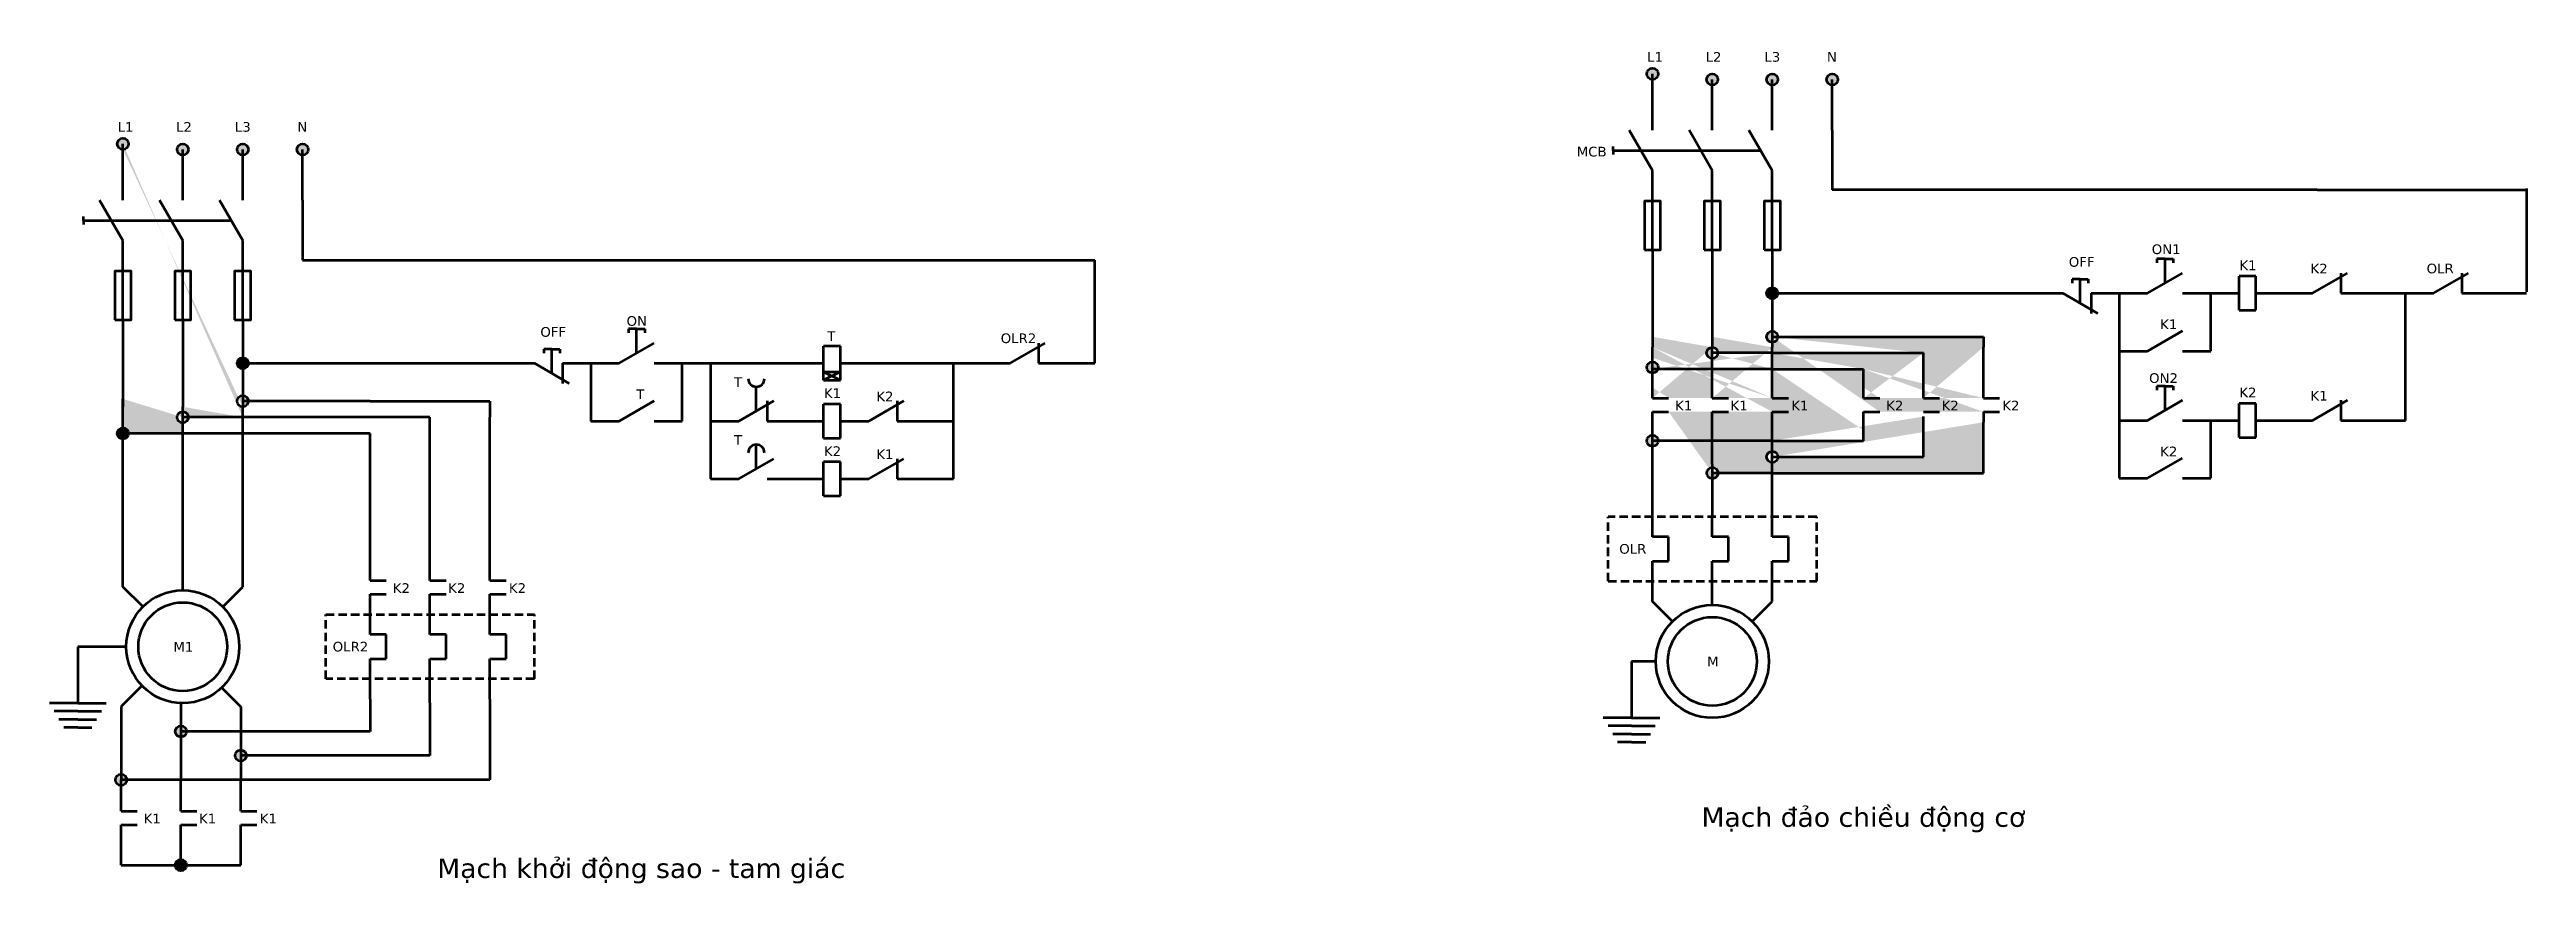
# Model space of a CAD drawing. Header units: inches. Extents: x -249378 to 8604139, y -7721310 to 888715.
# Drawn here: x 165254 to 1699151, y -6543684 to -6026822 of the extents above; entities that cross this region are included whole.
import ezdxf

# ---------------------------------------------------------------- set-up
doc = ezdxf.new("R2010")
doc.units = ezdxf.units.IN
doc.header["$LTSCALE"] = 130
doc.header["$MEASUREMENT"] = 0
doc.linetypes.add('DASHED', pattern=[0.75, 0.5, -0.25])
doc.styles.add('khong-ren', font='verdana_0.ttf', dxfattribs={"height": 400})

msp = doc.modelspace()

# ---------------------------------------------------------------- texts
at = {"lineweight": 70, "ltscale": 30, "attachment_point": 5, "style": 'khong-ren'}
for s, insert, char_height, width in [('L1', (1159536, -6031447), 6000, 8762.26), ('L2', (1195708, -6031447), 6000, 8762.26), ('L3', (1232149, -6031447), 6000, 8762.26), ('N', (1269018, -6031447), 6000, 8762.26), ('L1', (212317, -6074835), 6000, 8762.26), ('L2', (248489, -6074835), 6000, 8762.26), ('L3', (284930, -6074835), 6000, 8762.26), ('N', (321799, -6074835), 6000, 8762.26), ('MCB', (1120254, -6090178), 6000, 17336.59), ('ON1', (1476028, -6150660), 6000, 17336.59), ('OFF', (1423703, -6158506), 6000, 17336.59), ('K1', (1526667, -6160580), 6000, 17336.59), ('K2', (1570721, -6162599), 6000, 17336.59), ('OLR', (1645721, -6162599), 6000, 17336.59), ('ON', (528920, -6195132), 6000, 17336.59), ('K1', (1477606, -6197118), 6000, 17336.59), ('OFF', (477179, -6201894), 6000, 17336.59), ('T', (649360, -6204384), 6000, 17336.59), ('OLR2', (765296, -6205821), 6000, 17336.59), ('ON2', (1474379, -6230515), 6000, 17336.59), ('T', (531083, -6240506), 6000, 17336.59), ('T', (591668, -6232943), 6000, 17336.59), ('K1', (650143, -6239816), 6000, 17336.59), ('K2', (682566, -6241835), 6000, 17336.59), ('K2', (1526667, -6239385), 6000, 17336.59), ('K1', (1570721, -6241404), 6000, 17336.59), ('K1', (1177232, -6247500), 6000, 8697.2), ('K1', (1211538, -6247500), 6000, 8697.2), ('K1', (1249151, -6247500), 6000, 8697.2), ('K2', (1307955, -6247500), 6000, 8697.2), ('K2', (1342261, -6247500), 6000, 8697.2), ('K2', (1379874, -6247500), 6000, 8697.2), ('T', (591668, -6268790), 6000, 17336.59), ('K2', (650143, -6275738), 6000, 17336.59), ('K2', (1477606, -6275923), 6000, 17336.59), ('K1', (682566, -6277682), 6000, 17336.59), ('OLR', (1145729, -6336353), 6000, 17336.59), ('K2', (383114, -6360594), 6000, 8697.2), ('K2', (417419, -6360594), 6000, 8697.2), ('K2', (455032, -6360594), 6000, 8697.2), ('M1', (248091, -6397022), 6000, 17336.59), ('OLR2', (351610, -6396947), 6000, 17336.59), ('M', (1195310, -6406134), 6000, 17336.59), ('K1', (228823, -6503450), 6000, 8697.2), ('K1', (263129, -6503450), 6000, 8697.2), ('K1', (300742, -6503450), 6000, 8697.2), ('Mạch đảo chiều động cơ', (1288519, -6504272), 12000, 438732.49), ('Mạch khởi động sao - tam giác', (531669, -6535972), 12000, 438732.49)]:
    msp.add_mtext(s, dxfattribs=dict(at, insert=insert, char_height=char_height, width=width))

# ---------------------------------------------------------------- hatches: boundary and pattern name
at = {"lineweight": 70, "ltscale": 130}
h = msp.add_hatch(color=256, dxfattribs=at)
edge = h.paths.add_edge_path()
edge.add_arc((1269218, -6045418), 3500, 0, 360)
edge = h.paths.add_edge_path()
edge.add_arc((1232095, -6045418), 3500, 0, 360)
edge = h.paths.add_edge_path()
edge.add_arc((1194972, -6045418), 3500, 0, 360)
edge = h.paths.add_edge_path()
edge.add_arc((1157933, -6041918), 3500, 0, 360)
edge = h.paths.add_edge_path(flags=17)
edge.add_line((1157933, -6045418), (1157933, -6041918))
h.paths.add_polyline_path([(1265229, -6026947), (1272807, -6026947), (1272807, -6035947), (1265229, -6035947)], flags=9)
h.paths.add_polyline_path([(1226442, -6026822), (1237855, -6026822), (1237855, -6036072), (1226442, -6036072)], flags=9)
h.paths.add_polyline_path([(1189959, -6026885), (1201457, -6026885), (1201457, -6036010), (1189959, -6036010)], flags=9)
h.paths.add_polyline_path([(1153958, -6026937), (1165114, -6026937), (1165114, -6035957), (1153958, -6035957)], flags=9)
h = msp.add_hatch(color=256, dxfattribs=at)
edge = h.paths.add_edge_path()
edge.add_arc((322000, -6088806), 3500, 0, 360)
edge = h.paths.add_edge_path()
edge.add_arc((284877, -6088806), 3500, 0, 360)
edge = h.paths.add_edge_path(flags=17)
edge.add_arc((247754, -6088806), 3500, 0, 360)
edge = h.paths.add_edge_path()
edge.add_arc((210714, -6085306), 3500, 0, 360)
edge = h.paths.add_edge_path()
edge.add_arc((284877, -6244741), 3500, 0, 360)
edge = h.paths.add_edge_path(flags=16)
edge.add_arc((247754, -6254741), 3500, 0, 360)
edge = h.paths.add_edge_path()
edge.add_line((210714, -6088806), (210714, -6085306))
edge.add_line((284877, -6254741), (247754, -6254741))
edge.add_line((247754, -6264741), (210714, -6264741))
edge.add_line((210714, -6254741), (210714, -6243367))
edge.add_line((247754, -6254741), (247754, -6248257))
edge.add_line((284877, -6254741), (284877, -6248257))
h = msp.add_hatch(color=256, dxfattribs=at)
edge = h.paths.add_edge_path()
edge.add_arc((1232095, -6177877), 3500, 0, 360)
h = msp.add_hatch(color=256, dxfattribs=at)
edge = h.paths.add_edge_path()
edge.add_arc((1232095, -6204869), 3500, 0, 360)
edge = h.paths.add_edge_path(flags=16)
edge.add_arc((1194972, -6214869), 3500, 0, 360)
edge = h.paths.add_edge_path()
edge.add_arc((1157933, -6223853), 3500, 0, 360)
edge = h.paths.add_edge_path(flags=17)
edge.add_arc((1232095, -6279320), 3500, 0, 360)
edge = h.paths.add_edge_path()
edge.add_arc((1194997, -6289344), 3500, 0, 360)
edge = h.paths.add_edge_path()
edge.add_arc((1157933, -6269320), 3500, 0, 360)
edge = h.paths.add_edge_path()
edge.add_line((1232095, -6289320), (1194997, -6289344))
edge.add_line((1232095, -6289320), (1362819, -6289320))
edge.add_line((1362819, -6251353), (1362819, -6257836))
edge.add_line((1362819, -6289320), (1362819, -6264320))
edge.add_line((1362819, -6282836), (1362819, -6257836))
edge.add_line((1232095, -6279320), (1325695, -6279320))
edge.add_line((1325695, -6279320), (1325695, -6254320))
edge.add_line((1232095, -6269320), (1157933, -6269320))
edge.add_line((1232095, -6269320), (1288656, -6269320))
edge.add_line((1288656, -6269320), (1288656, -6251353))
edge.add_line((1288656, -6262836), (1288656, -6251353))
edge.add_line((1232095, -6224869), (1157933, -6224869))
edge.add_line((1232095, -6214869), (1194972, -6214869))
edge.add_line((1232095, -6224869), (1288656, -6224869))
edge.add_line((1232095, -6214869), (1325695, -6214869))
edge.add_line((1232095, -6204869), (1362819, -6204869))
edge.add_line((1362819, -6204869), (1362819, -6211353))
edge.add_line((1362819, -6242836), (1362819, -6217836))
edge.add_line((1362819, -6236353), (1362819, -6211353))
edge.add_line((1325695, -6242836), (1325695, -6217836))
edge.add_line((1325695, -6236353), (1325695, -6214869))
edge.add_line((1288656, -6242836), (1288656, -6224869))
edge.add_line((1362819, -6242836), (1372819, -6242836))
edge.add_line((1325695, -6242836), (1335695, -6242836))
edge.add_line((1288656, -6242836), (1298656, -6242836))
edge.add_line((1288656, -6236353), (1288656, -6224869))
edge.add_line((1362819, -6251353), (1372819, -6251353))
edge.add_line((1325695, -6251353), (1335695, -6251353))
edge.add_line((1288656, -6251353), (1298656, -6251353))
edge.add_line((1232095, -6204869), (1232095, -6211353))
edge.add_line((1194972, -6204869), (1194972, -6211353))
edge.add_line((1157933, -6204869), (1157933, -6211353))
edge.add_line((1232095, -6242836), (1232095, -6217836))
edge.add_line((1232095, -6236353), (1232095, -6211353))
edge.add_line((1194972, -6242836), (1194972, -6217836))
edge.add_line((1194972, -6236353), (1194972, -6211353))
edge.add_line((1157933, -6242836), (1157933, -6217836))
edge.add_line((1232095, -6242836), (1242095, -6242836))
edge.add_line((1194972, -6242836), (1204972, -6242836))
edge.add_line((1157933, -6242836), (1167933, -6242836))
edge.add_line((1157933, -6236353), (1157933, -6211353))
edge.add_line((1232095, -6251353), (1242095, -6251353))
edge.add_line((1194972, -6251353), (1204972, -6251353))
edge.add_line((1157933, -6251353), (1167933, -6251353))
h.paths.add_polyline_path([(1373573, -6242937), (1386175, -6242937), (1386175, -6252062), (1373573, -6252062)], flags=9)
h.paths.add_polyline_path([(1335960, -6242937), (1348563, -6242937), (1348563, -6252062), (1335960, -6252062)], flags=25)
h.paths.add_polyline_path([(1301654, -6242937), (1314257, -6242937), (1314257, -6252062), (1301654, -6252062)], flags=25)
h.paths.add_polyline_path([(1243021, -6242989), (1255281, -6242989), (1255281, -6252010), (1243021, -6252010)], flags=25)
h.paths.add_polyline_path([(1205408, -6242989), (1217668, -6242989), (1217668, -6252010), (1205408, -6252010)], flags=25)
h.paths.add_polyline_path([(1171102, -6242989), (1183362, -6242989), (1183362, -6252010), (1171102, -6252010)], flags=25)
h = msp.add_hatch(color=256, dxfattribs=at)
edge = h.paths.add_edge_path()
edge.add_arc((284877, -6221265), 3500, 0, 360)
h = msp.add_hatch(color=256, dxfattribs=at)
edge = h.paths.add_edge_path()
edge.add_arc((210714, -6264741), 3500, 0, 360)
h = msp.add_hatch(color=256, dxfattribs=at)
edge = h.paths.add_edge_path()
edge.add_arc((209523, -6479447), 3500, 0, 360)
edge = h.paths.add_edge_path()
edge.add_arc((246646, -6449447), 3500, 0, 360)
edge = h.paths.add_edge_path()
edge.add_arc((283686, -6464447), 3500, 0, 360)
h = msp.add_hatch(color=256, dxfattribs=at)
edge = h.paths.add_edge_path()
edge.add_arc((246563, -6532303), 3500, 0, 360)

# ---------------------------------------------------------------- linework, layer by layer
for p, q in [((1157933, -6045418), (1157933, -6041918)), ((210714, -6088806), (210714, -6085306)), ((1170716, -6089402), (1224878, -6089402)), ((1269218, -6076902), (1269218, -6113894)), ((1569546, -6113894), (1269218, -6113894)), ((1569546, -6113894), (1662046, -6113894)), ((1662046, -6113894), (1699151, -6113894)), ((1699151, -6112989), (1699151, -6176973)), ((223497, -6132790), (277660, -6132790)), ((322000, -6120290), (322000, -6157282)), ((1157933, -6150886), (1157933, -6204869)), ((1194972, -6150886), (1194972, -6204869)), ((1232095, -6150886), (1232095, -6204869)), ((322000, -6157282), (812627, -6157282)), ((812627, -6221265), (812627, -6157282)), ((1232095, -6177877), (1322395, -6177877)), ((1322395, -6177877), (1412000, -6177877)), ((1584151, -6177877), (1624151, -6177877)), ((1624151, -6256682), (1624151, -6177877)), ((1659151, -6177877), (1699151, -6177877)), ((210714, -6194274), (210714, -6248257)), ((247754, -6194274), (247754, -6248257)), ((284877, -6194274), (284877, -6248257)), ((1157933, -6204869), (1157933, -6211353)), ((1194972, -6204869), (1194972, -6211353)), ((1232095, -6204869), (1232095, -6211353)), ((1232095, -6204869), (1362819, -6204869)), ((1362819, -6204869), (1362819, -6211353)), ((284877, -6221265), (465477, -6221265)), ((1232095, -6224869), (1157933, -6224869)), ((1232095, -6214869), (1194972, -6214869)), ((1232095, -6214869), (1325695, -6214869)), ((1232095, -6224869), (1288656, -6224869)), ((1447000, -6213725), (1447000, -6256682)), ((1157933, -6242836), (1167933, -6242836)), ((1194972, -6242836), (1204972, -6242836)), ((1232095, -6242836), (1242095, -6242836)), ((1288656, -6242836), (1298656, -6242836)), ((1325695, -6242836), (1335695, -6242836)), ((1362819, -6242836), (1372819, -6242836)), ((210714, -6254741), (210714, -6243367)), ((210714, -6334741), (210714, -6254741)), ((247754, -6254741), (247754, -6248257)), ((284877, -6254741), (247754, -6254741)), ((247754, -6334741), (247754, -6254741)), ((363814, -6244741), (284877, -6244741)), ((284877, -6254741), (284877, -6248257)), ((400854, -6254741), (284877, -6254741)), ((284877, -6334741), (284877, -6254741)), ((363814, -6244741), (437977, -6244741)), ((400854, -6264741), (400854, -6254741)), ((437977, -6244741), (437977, -6254741)), ((437977, -6324447), (437977, -6254741)), ((1157933, -6316353), (1157933, -6251353)), ((1195014, -6316353), (1194972, -6251353)), ((1232095, -6316353), (1232095, -6251353)), ((1362819, -6251353), (1362819, -6257836)), ((1447000, -6256682), (1464500, -6256682)), ((1584151, -6256682), (1624151, -6256682)), ((247754, -6264741), (210714, -6264741)), ((363814, -6264741), (247754, -6264741)), ((363814, -6334447), (363814, -6264741)), ((400854, -6334447), (400854, -6264741)), ((1232095, -6269320), (1157933, -6269320)), ((1232095, -6269320), (1288656, -6269320)), ((1232095, -6279320), (1325695, -6279320)), ((1232095, -6289320), (1194997, -6289344)), ((1232095, -6289320), (1362819, -6289320)), ((363814, -6355931), (373814, -6355931)), ((400854, -6355931), (410854, -6355931)), ((437977, -6355931), (447977, -6355931)), ((197752, -6396947), (182752, -6396947)), ((182754, -6396947), (182754, -6431947)), ((212754, -6396947), (197754, -6396947)), ((1159972, -6406059), (1144972, -6406059)), ((1144972, -6406059), (1144972, -6441059)), ((182754, -6431947), (165254, -6431947)), ((182754, -6436947), (168170, -6436947)), ((182754, -6441947), (171087, -6441947)), ((182754, -6431947), (200254, -6431947)), ((182754, -6436947), (197337, -6436947)), ((182754, -6441947), (194420, -6441947)), ((363814, -6429447), (363814, -6449447)), ((400854, -6431654), (400854, -6449447)), ((437977, -6429531), (437977, -6464447)), ((1144972, -6441059), (1127472, -6441059)), ((1144972, -6441059), (1162472, -6441059)), ((182754, -6446947), (174004, -6446947)), ((182754, -6446947), (191504, -6446947)), ((363814, -6449447), (246646, -6449447)), ((400854, -6449447), (400854, -6464447)), ((1144972, -6446059), (1130389, -6446059)), ((1144972, -6451059), (1133306, -6451059)), ((1144972, -6456059), (1136222, -6456059)), ((1144972, -6446059), (1159556, -6446059)), ((1144972, -6451059), (1156639, -6451059)), ((1144972, -6456059), (1153722, -6456059)), ((209523, -6459136), (209523, -6479447)), ((246646, -6459136), (246646, -6479447)), ((283686, -6459136), (283686, -6479447)), ((400854, -6464447), (283686, -6464447)), ((437977, -6464447), (437977, -6479447)), ((437977, -6479447), (209523, -6479447)), ((209523, -6498787), (219523, -6498787)), ((246563, -6498787), (256563, -6498787)), ((283686, -6498787), (293686, -6498787)), ((209523, -6532303), (283686, -6532303))]:
    msp.add_line(p, q, dxfattribs=at)
at = {"lineweight": 70, "ltscale": 80}
for p, q in [((1157933, -6070418), (1157933, -6045418)), ((1157933, -6076902), (1157933, -6051902)), ((1194972, -6070418), (1194972, -6045418)), ((1194972, -6076902), (1194972, -6051902)), ((1232095, -6070418), (1232095, -6045418)), ((1232095, -6076902), (1232095, -6051902)), ((1269218, -6070418), (1269218, -6045418)), ((1269218, -6076902), (1269218, -6051902)), ((210714, -6113806), (210714, -6088806)), ((247754, -6113806), (247754, -6088806)), ((284877, -6113806), (284877, -6088806)), ((322000, -6113806), (322000, -6088806)), ((1133499, -6089402), (1170716, -6089402)), ((210714, -6120290), (210714, -6095290)), ((247754, -6120290), (247754, -6095290)), ((284877, -6120290), (284877, -6095290)), ((322000, -6120290), (322000, -6095290)), ((1157933, -6126902), (1157933, -6101902)), ((1194972, -6126902), (1194972, -6101902)), ((1232095, -6126902), (1232095, -6101902)), ((1157933, -6133386), (1157933, -6108386)), ((1194972, -6133386), (1194972, -6108386)), ((1232095, -6133386), (1232095, -6108386)), ((186280, -6132790), (223497, -6132790)), ((1157933, -6150886), (1157933, -6133386)), ((1194972, -6150886), (1194972, -6133386)), ((1232095, -6150886), (1232095, -6133386)), ((210714, -6170290), (210714, -6145290)), ((247754, -6170290), (247754, -6145290)), ((284877, -6170290), (284877, -6145290)), ((1157933, -6150886), (1157933, -6139869)), ((1194972, -6150886), (1194972, -6139869)), ((1232095, -6150886), (1232095, -6139869)), ((210714, -6176774), (210714, -6151774)), ((247754, -6176774), (247754, -6151774)), ((284877, -6176774), (284877, -6151774)), ((1464500, -6177877), (1486151, -6165377)), ((1475326, -6156627), (1470326, -6156627)), ((1470326, -6156627), (1470326, -6159127)), ((1475326, -6171627), (1475326, -6156627)), ((1475326, -6156627), (1480326, -6156627)), ((1480326, -6156627), (1480326, -6159127)), ((1566651, -6177877), (1588302, -6165377)), ((1584151, -6165377), (1584151, -6177877)), ((1641651, -6177877), (1663302, -6165377)), ((1659151, -6165377), (1659151, -6177877)), ((210714, -6194274), (210714, -6176774)), ((247754, -6194274), (247754, -6176774)), ((284877, -6194274), (284877, -6176774)), ((1412000, -6177877), (1433651, -6190377)), ((1422826, -6169127), (1417826, -6169127)), ((1417826, -6169127), (1417826, -6171627)), ((1422826, -6184127), (1422826, -6169127)), ((1422826, -6169127), (1427826, -6169127)), ((1427826, -6169127), (1427826, -6171627)), ((1429500, -6177877), (1429500, -6190377)), ((1429500, -6177877), (1464500, -6177877)), ((1447000, -6177877), (1447000, -6213725)), ((1486151, -6177877), (1503651, -6177877)), ((1503651, -6213725), (1503651, -6177877)), ((1503651, -6177877), (1521151, -6177877)), ((1521151, -6177877), (1521151, -6167377)), ((1531651, -6167377), (1521151, -6167377)), ((1521151, -6188377), (1521151, -6177877)), ((1531651, -6188377), (1531651, -6167377)), ((1531651, -6177877), (1549151, -6177877)), ((1549151, -6177877), (1566651, -6177877)), ((1624151, -6177877), (1641651, -6177877)), ((210714, -6194274), (210714, -6183257)), ((247754, -6194274), (247754, -6183257)), ((284877, -6194274), (284877, -6183257)), ((1521151, -6188377), (1531651, -6188377)), ((517977, -6221265), (539627, -6208765)), ((528802, -6200015), (523802, -6200015)), ((523802, -6200015), (523802, -6202515)), ((528802, -6215015), (528802, -6200015)), ((528802, -6200015), (533802, -6200015)), ((533802, -6200015), (533802, -6202515)), ((644627, -6221265), (644627, -6210765)), ((655127, -6210765), (644627, -6210765)), ((655127, -6231765), (655127, -6210765)), ((760127, -6221265), (781778, -6208765)), ((777627, -6208765), (777627, -6221265)), ((1157933, -6236353), (1157933, -6211353)), ((1194972, -6236353), (1194972, -6211353)), ((1232095, -6236353), (1232095, -6211353)), ((1362819, -6236353), (1362819, -6211353)), ((1464500, -6213725), (1486151, -6201225)), ((465477, -6221265), (487127, -6233765)), ((476302, -6212515), (471302, -6212515)), ((471302, -6212515), (471302, -6215015)), ((476302, -6227515), (476302, -6212515)), ((476302, -6212515), (481302, -6212515)), ((481302, -6212515), (481302, -6215015)), ((482977, -6221265), (482977, -6233765)), ((482977, -6221265), (517977, -6221265)), ((500477, -6221265), (500477, -6257113)), ((539627, -6221265), (574627, -6221265)), ((557127, -6257113), (557127, -6221265)), ((574627, -6221265), (609627, -6221265)), ((574627, -6221265), (574627, -6257113)), ((609627, -6221265), (644627, -6221265)), ((644627, -6231765), (644627, -6221265)), ((644627, -6226515), (655127, -6226515)), ((644627, -6226515), (655127, -6231765)), ((655127, -6226515), (644627, -6231765)), ((655127, -6221265), (690127, -6221265)), ((690127, -6221265), (725127, -6221265)), ((725127, -6292961), (725127, -6221265)), ((725127, -6221265), (760127, -6221265)), ((777627, -6221265), (812627, -6221265)), ((1157933, -6242836), (1157933, -6217836)), ((1194972, -6242836), (1194972, -6217836)), ((1232095, -6242836), (1232095, -6217836)), ((1288656, -6236353), (1288656, -6224869)), ((1288656, -6242836), (1288656, -6224869)), ((1325695, -6236353), (1325695, -6214869)), ((1325695, -6242836), (1325695, -6217836)), ((1362819, -6242836), (1362819, -6217836)), ((1447000, -6213725), (1464500, -6213725)), ((1486151, -6213725), (1503651, -6213725)), ((602953, -6250863), (602953, -6235863)), ((644627, -6231765), (655127, -6231765)), ((1475326, -6235432), (1470326, -6235432)), ((1470326, -6235432), (1470326, -6237932)), ((1475326, -6250432), (1475326, -6235432)), ((1475326, -6235432), (1480326, -6235432)), ((1480326, -6235432), (1480326, -6237932)), ((500477, -6257113), (517977, -6257113)), ((517977, -6257113), (539627, -6244613)), ((539627, -6257113), (557127, -6257113)), ((574627, -6257113), (592127, -6257113)), ((574627, -6257113), (574627, -6292961)), ((592127, -6257113), (613778, -6244613)), ((609627, -6244613), (609627, -6257113)), ((609627, -6257113), (644627, -6257113)), ((644627, -6257113), (644627, -6246613)), ((655127, -6246613), (644627, -6246613)), ((644627, -6267613), (644627, -6257113)), ((655127, -6267613), (655127, -6246613)), ((655127, -6257113), (672627, -6257113)), ((672627, -6257113), (694278, -6244613)), ((690127, -6244613), (690127, -6257113)), ((690127, -6257113), (725127, -6257113)), ((1157933, -6251353), (1167933, -6251353)), ((1194972, -6251353), (1204972, -6251353)), ((1232095, -6251353), (1242095, -6251353)), ((1288656, -6251353), (1298656, -6251353)), ((1288656, -6262836), (1288656, -6251353)), ((1288656, -6269320), (1288656, -6251353)), ((1325695, -6251353), (1335695, -6251353)), ((1325695, -6279320), (1325695, -6254320)), ((1362819, -6251353), (1372819, -6251353)), ((1362819, -6282836), (1362819, -6257836)), ((1447000, -6256682), (1447000, -6292529)), ((1464500, -6256682), (1486151, -6244182)), ((1486151, -6256682), (1503651, -6256682)), ((1503651, -6292529), (1503651, -6256682)), ((1503651, -6256682), (1521151, -6256682)), ((1521151, -6256682), (1521151, -6246182)), ((1531651, -6246182), (1521151, -6246182)), ((1521151, -6267182), (1521151, -6256682)), ((1531651, -6267182), (1531651, -6246182)), ((1531651, -6256682), (1549151, -6256682)), ((1549151, -6256682), (1566651, -6256682)), ((1566651, -6256682), (1588302, -6244182)), ((1584151, -6244182), (1584151, -6256682)), ((602953, -6286711), (602953, -6271711)), ((644627, -6267613), (655127, -6267613)), ((1362819, -6289320), (1362819, -6264320)), ((1521151, -6267182), (1531651, -6267182)), ((592127, -6292961), (613778, -6280461)), ((644627, -6292961), (644627, -6282461)), ((655127, -6282461), (644627, -6282461)), ((655127, -6303461), (655127, -6282461)), ((672627, -6292961), (694278, -6280461)), ((690127, -6280461), (690127, -6292961)), ((1464500, -6292529), (1486151, -6280029)), ((574627, -6292961), (592127, -6292961)), ((609627, -6292961), (644627, -6292961)), ((644627, -6303461), (644627, -6292961)), ((644627, -6303461), (655127, -6303461)), ((655127, -6292961), (672627, -6292961)), ((690127, -6292961), (725127, -6292961)), ((1447000, -6292529), (1464500, -6292529)), ((1486151, -6292529), (1503651, -6292529)), ((1157933, -6328853), (1157933, -6316353)), ((1194972, -6328853), (1194972, -6316353)), ((1232095, -6328853), (1232095, -6316353)), ((210714, -6359741), (210714, -6334741)), ((247754, -6361947), (247754, -6334741)), ((284877, -6359824), (284877, -6334741)), ((363814, -6349447), (363814, -6334447)), ((363814, -6355931), (363814, -6334447)), ((400854, -6349447), (400854, -6334447)), ((400854, -6355931), (400854, -6334447)), ((437977, -6349447), (437977, -6324447)), ((437977, -6355931), (437977, -6330931)), ((1167933, -6328853), (1157933, -6328853)), ((1167933, -6343853), (1167933, -6328853)), ((1204972, -6328853), (1194972, -6328853)), ((1204972, -6343853), (1204972, -6328853)), ((1242095, -6328853), (1232095, -6328853)), ((1242095, -6343853), (1242095, -6328853)), ((1157933, -6368853), (1157933, -6343853)), ((1157933, -6343853), (1167933, -6343853)), ((1194972, -6371059), (1194972, -6343853)), ((1194972, -6343853), (1204972, -6343853)), ((1232095, -6368936), (1232095, -6343853)), ((1232095, -6343853), (1242095, -6343853)), ((223088, -6372115), (210714, -6359741)), ((272502, -6372199), (284877, -6359824)), ((363814, -6389447), (363814, -6364447)), ((363814, -6364447), (373814, -6364447)), ((400854, -6389447), (400854, -6364447)), ((400854, -6364447), (410854, -6364447)), ((437977, -6389447), (437977, -6364447)), ((437977, -6364447), (447977, -6364447)), ((1170307, -6381227), (1157933, -6368853)), ((1219721, -6381311), (1232095, -6368936)), ((373814, -6389447), (363814, -6389447)), ((373814, -6404447), (373814, -6389447)), ((410854, -6389447), (400854, -6389447)), ((410854, -6404447), (410854, -6389447)), ((447977, -6389447), (437977, -6389447)), ((447977, -6404447), (447977, -6389447)), ((363814, -6429447), (363814, -6404447)), ((363814, -6404447), (373814, -6404447)), ((400854, -6431654), (400854, -6404447)), ((400854, -6404447), (410854, -6404447)), ((437977, -6429531), (437977, -6404447)), ((437977, -6404447), (447977, -6404447)), ((221898, -6421679), (209523, -6434053)), ((271312, -6421762), (283686, -6434136)), ((209523, -6434053), (209523, -6459136)), ((246646, -6431930), (246646, -6459136)), ((283686, -6434136), (283686, -6459136)), ((209523, -6492303), (209523, -6479447)), ((209523, -6498787), (209523, -6479447)), ((246563, -6492303), (246563, -6479447)), ((246563, -6498787), (246563, -6479447)), ((283686, -6492303), (283686, -6479447)), ((283686, -6498787), (283686, -6479447)), ((209523, -6532303), (209523, -6507303)), ((209523, -6507303), (219523, -6507303)), ((246563, -6532303), (246563, -6507303)), ((246563, -6507303), (256563, -6507303)), ((283686, -6532303), (283686, -6507303)), ((283686, -6507303), (293686, -6507303))]:
    msp.add_line(p, q, dxfattribs=at)
at = {"lineweight": 70, "ltscale": 70}
for p, q in [((1133499, -6089402), (1133499, -6086902)), ((1133499, -6089402), (1133499, -6091902)), ((186280, -6132790), (186280, -6130290)), ((186280, -6132790), (186280, -6135290))]:
    msp.add_line(p, q, dxfattribs=at)
at = {"lineweight": 70, "ltscale": 30}
for p, q in [((1157933, -6101902), (1143499, -6076902)), ((1194972, -6101902), (1180538, -6076902)), ((1232095, -6101902), (1217662, -6076902)), ((210714, -6145290), (196280, -6120290)), ((247754, -6145290), (233320, -6120290)), ((284877, -6145290), (270443, -6120290))]:
    msp.add_line(p, q, dxfattribs=at)
at = {"linetype": 'DASHED', "lineweight": 70, "ltscale": 80}
for p, q in [((1259595, -6316353), (1130433, -6316353)), ((1130433, -6356353), (1130433, -6316353)), ((1259595, -6356353), (1259595, -6316353)), ((1130433, -6356353), (1259595, -6356353)), ((336314, -6416947), (336314, -6376947)), ((336314, -6376947), (465477, -6376947)), ((465477, -6416947), (465477, -6376947)), ((465477, -6416947), (336314, -6416947))]:
    msp.add_line(p, q, dxfattribs=at)
at = {"lineweight": 70, "ltscale": 130}
for points in [[(1152933, -6150886), (1162933, -6150886), (1162933, -6120886), (1152933, -6120886)], [(1189972, -6150886), (1199972, -6150886), (1199972, -6120886), (1189972, -6120886)], [(1227095, -6150886), (1237095, -6150886), (1237095, -6120886), (1227095, -6120886)], [(205714, -6194274), (215714, -6194274), (215714, -6164274), (205714, -6164274)], [(242754, -6194274), (252754, -6194274), (252754, -6164274), (242754, -6164274)], [(279877, -6194274), (289877, -6194274), (289877, -6164274), (279877, -6164274)]]:
    msp.add_lwpolyline(points, close=True, dxfattribs=at)
for centre in [(1157933, -6041918), (1194972, -6045418), (1232095, -6045418), (1269218, -6045418), (210714, -6085306), (247754, -6088806), (284877, -6088806), (322000, -6088806), (1232095, -6177877), (1194972, -6214869), (1232095, -6204869), (284877, -6221265), (1157933, -6223853), (284877, -6244741), (247754, -6254741), (210714, -6264741), (1157933, -6269320), (1194997, -6289344), (1232095, -6279320), (246646, -6449447), (283686, -6464447), (209523, -6479447), (246563, -6532303)]:
    msp.add_circle(centre, 3500, dxfattribs=at)
at = {"lineweight": 70, "ltscale": 80}
for centre, radius in [((247754, -6396947), 35000), ((247754, -6396947), 27500), ((1194972, -6406059), 35000), ((1194972, -6406059), 27500)]:
    msp.add_circle(centre, radius, dxfattribs=at)
for centre, start, end in [((602953, -6230863), 180, 0), ((602953, -6276711), 0, 180)]:
    msp.add_arc(centre, 5000, start, end, dxfattribs=at)

msp.set_redraw_order([(e.dxf.handle, doc.entitydb.next_handle()) for e in msp.query("TEXT MTEXT ATTDEF DIMENSION ARC_DIMENSION")])  # texts and dimensions are drawn at this point

doc.saveas('drawing.dxf')
